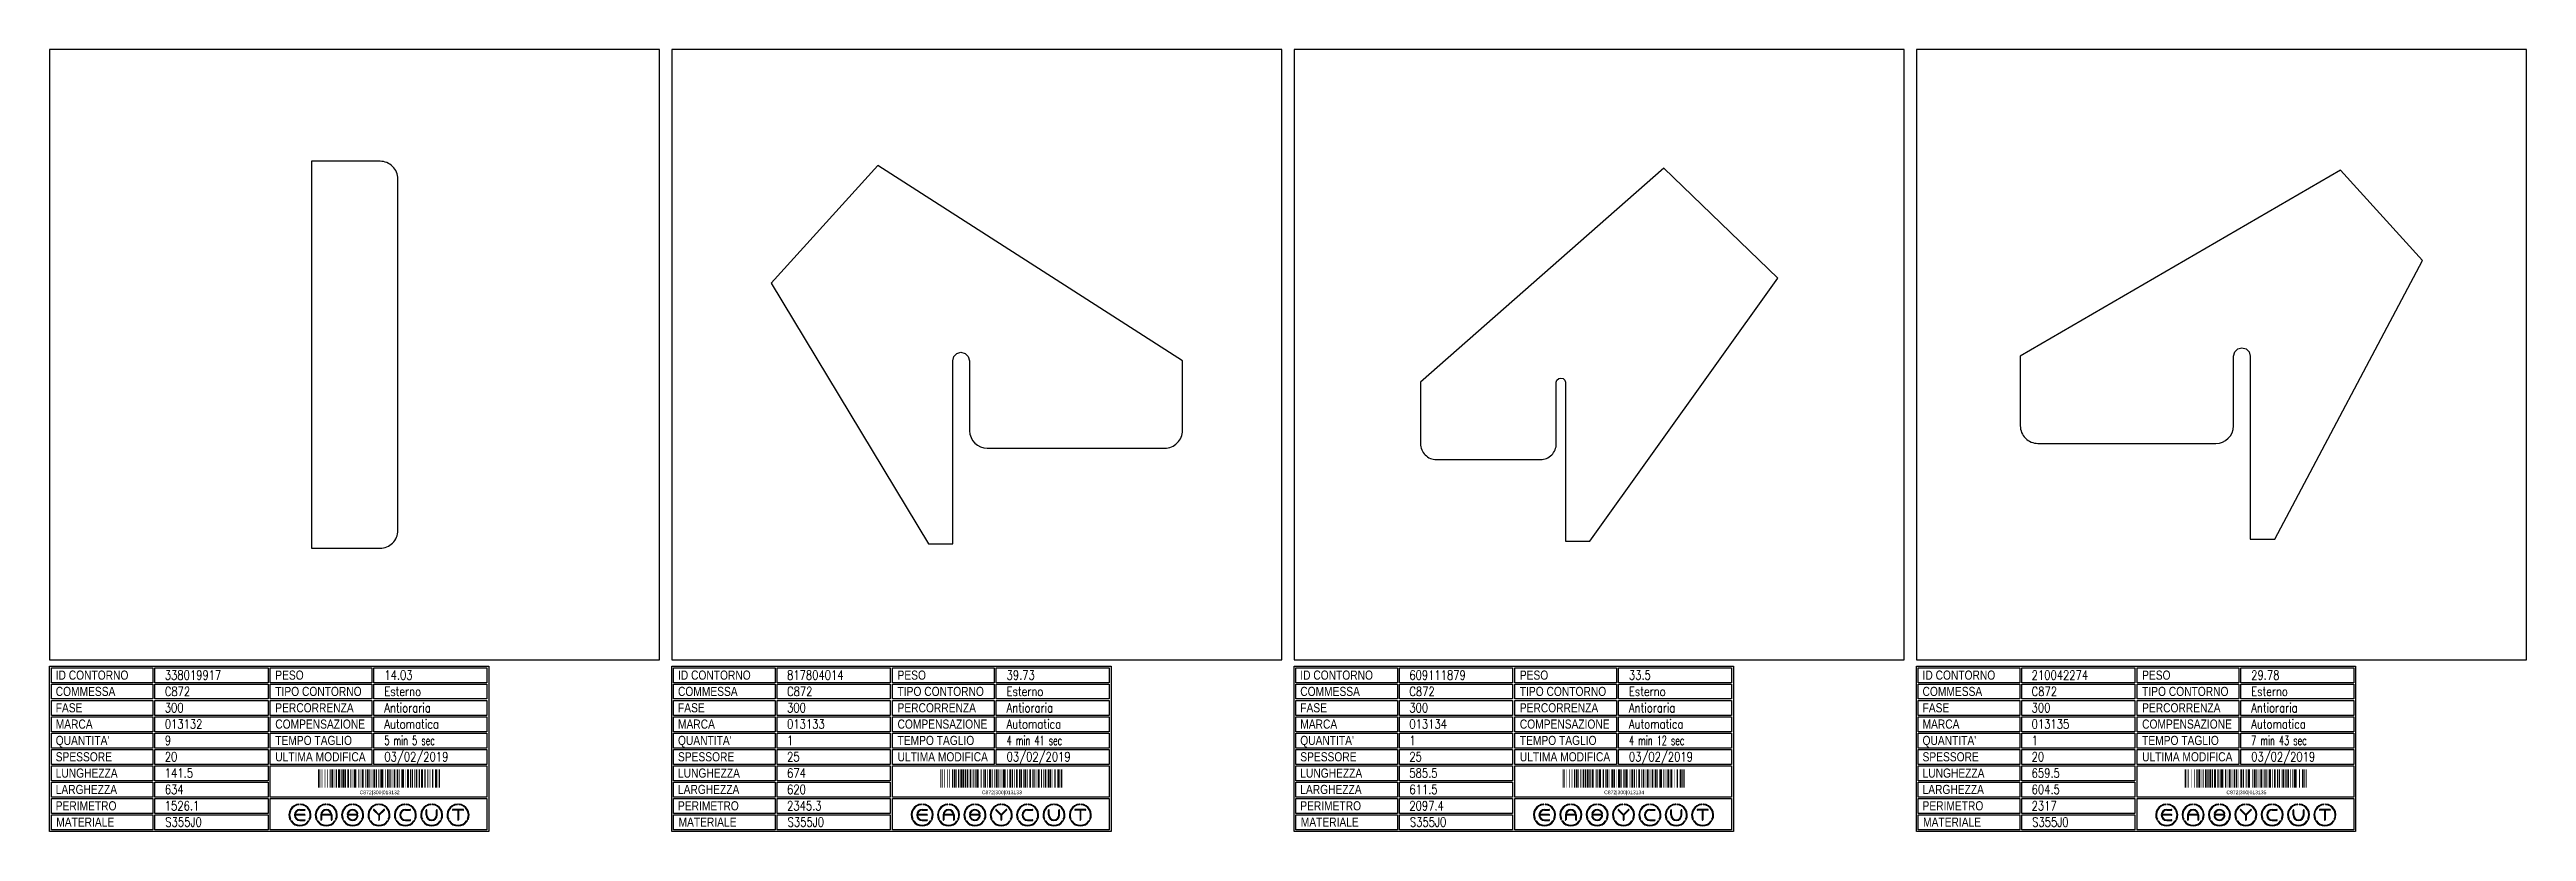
# Model space of a CAD drawing. Header units: millimetres. Extents: x 10000 to 53102, y 10000 to 35064.
# Drawn here: x 15100 to 19160, y 19047 to 20328 of the extents above; entities that cross this region are included whole.
import ezdxf
from ezdxf.enums import TextEntityAlignment as Align

# ---------------------------------------------------------------- set-up
doc = ezdxf.new("R2010")
doc.units = ezdxf.units.MM
doc.styles.add('EasyCutStyle', font='romans.shx', dxfattribs={"width": 0.8})
doc.styles.add('EasyCutStyle1', font='arial.ttf', dxfattribs={"width": 0.8})

# ---------------------------------------------------------------- blocks, each defined once
blk = doc.blocks.new('BlockShape01')
at = {"color": 253}
blk.add_lwpolyline([(0, 0), (720, 0), (720, -271), (0, -271)], close=True, dxfattribs=at)
at = {"color": 2}
for points in [[(3, -2.9), (169.3, -2.9), (169.3, -27.3), (3, -27.3)], [(3, -2.9), (169.3, -2.9), (169.3, -27.3), (3, -27.3)], [(3, -29.6), (169.3, -29.6), (169.3, -54), (3, -54)], [(361.9, -2.9), (528.3, -2.9), (528.3, -27.3), (361.9, -27.3)], [(361.9, -29.6), (528.3, -29.6), (528.3, -54), (361.9, -54)], [(3, -56.4), (169.3, -56.4), (169.3, -80.8), (3, -80.8)], [(361.9, -56.4), (528.3, -56.4), (528.3, -80.8), (361.9, -80.8)], [(3, -83.1), (169.3, -83.1), (169.3, -107.6), (3, -107.6)], [(3, -109.9), (169.3, -109.9), (169.3, -134.3), (3, -134.3)], [(361.9, -83.1), (528.3, -83.1), (528.3, -107.6), (361.9, -107.6)], [(361.9, -109.9), (528.3, -109.9), (528.3, -134.3), (361.9, -134.3)], [(3, -136.7), (169.3, -136.7), (169.3, -161.1), (3, -161.1)], [(361.9, -136.7), (528.3, -136.7), (528.3, -161.1), (361.9, -161.1)], [(3, -163.4), (169.3, -163.4), (169.3, -187.9), (3, -187.9)], [(3, -190.2), (169.3, -190.2), (169.3, -214.6), (3, -214.6)], [(3, -217), (169.3, -217), (169.3, -241.4), (3, -241.4)], [(3, -243.7), (169.3, -243.7), (169.3, -268.1), (3, -268.1)]]:
    blk.add_lwpolyline(points, close=True, dxfattribs=at)
at = {"color": 1}
for points in [[(172.7, -2.9), (358.1, -2.9), (358.1, -27.3), (172.7, -27.3)], [(172.7, -29.6), (358.1, -29.6), (358.1, -54), (172.7, -54)], [(531.6, -2.9), (717, -2.9), (717, -27.3), (531.6, -27.3)], [(531.6, -29.6), (717, -29.6), (717, -54), (531.6, -54)], [(172.7, -56.4), (358.1, -56.4), (358.1, -80.8), (172.7, -80.8)], [(531.6, -56.4), (717, -56.4), (717, -80.8), (531.6, -80.8)], [(172.7, -83.1), (358.1, -83.1), (358.1, -107.6), (172.7, -107.6)], [(172.7, -109.9), (358.1, -109.9), (358.1, -134.3), (172.7, -134.3)], [(531.6, -83.1), (717, -83.1), (717, -107.6), (531.6, -107.6)], [(531.6, -109.9), (717, -109.9), (717, -134.3), (531.6, -134.3)], [(172.7, -136.7), (358.1, -136.7), (358.1, -161.1), (172.7, -161.1)], [(531.6, -136.7), (717, -136.7), (717, -161.1), (531.6, -161.1)], [(172.7, -163.4), (358.1, -163.4), (358.1, -187.9), (172.7, -187.9)], [(172.7, -190.2), (358.1, -190.2), (358.1, -214.6), (172.7, -214.6)], [(361.9, -163.4), (717, -163.4), (717, -214.6), (361.9, -214.6)], [(172.7, -217), (358.1, -217), (358.1, -241.4), (172.7, -241.4)], [(361.9, -217), (717, -217), (717, -268.1), (361.9, -268.1)], [(172.7, -243.7), (358.1, -243.7), (358.1, -268.1), (172.7, -268.1)]]:
    blk.add_lwpolyline(points, close=True, dxfattribs=at)
at = {"color": 161, "style": 'EasyCutStyle1', "width": 0.8}
for s, p in [('COMMESSA', (10.1, -49.1)), ('ID CONTORNO', (10.1, -22.4)), ('TIPO CONTORNO', (370, -49.1)), ('PESO', (370, -22.4)), ('FASE', (10.1, -75.9)), ('PERCORRENZA', (370, -75.9)), ("QUANTITA'", (10.1, -129.4)), ('MARCA', (10.1, -102.6)), ('TEMPO TAGLIO', (370, -129.4)), ('COMPENSAZIONE', (370, -102.6)), ('SPESSORE', (10.1, -156.2)), ('ULTIMA MODIFICA', (370, -156.2)), ('LUNGHEZZA', (10.1, -182.9)), ('LARGHEZZA', (10.1, -209.7)), ('PERIMETRO', (10.1, -236.5)), ('MATERIALE', (11, -263.2))]:
    blk.add_text(s, height=15, dxfattribs=at).set_placement(p)
at = {"style": 'EasyCutStyle'}
for tag, p, width in [('ORDERSHAPE', (188.9, -49.1), 0.8), ('IDSHAPE', (188.9, -22.4), 0.8), ('TYPESHAPE', (548.8, -49.1), 0.8), ('WEIGTHSHAPE', (548.8, -22.4), 0.8), ('PHASESHAPE', (188.9, -75.9), 0.8), ('JOUSHAPE', (548.8, -75.9), 0.8), ('QTASHAPE', (188.9, -129.4), 0.8), ('MKSHAPE', (188.9, -102.6), 0.8), ('TIMECUTSHAPE', (548.8, -129.4), 0.65), ('COMPSHAPE', (548.8, -102.6), 0.8), ('TKSHAPE', (188.9, -156.2), 0.8), ('LASTMODIFYSHAPE', (548.8, -156.2), 0.8), ('LENGTHSHAPE', (188.9, -182.9), 0.8), ('HEIGHTSHAPE', (188.9, -209.7), 0.8), ('PERIMETERSHAPE', (188.9, -236.5), 0.8), ('MATSHAPE', (189.8, -263.2), 0.8)]:
    blk.add_attdef(tag, p, '', height=15, dxfattribs=dict(at, width=width))
blk = doc.blocks.new('Logo')
for color, points in [(140, [(-144.9, -7.2, -1), (-145.9, -7.6, -0.520567), (-131.2, 17.9, -1), (-131.1, 16.9, 0.520567)]), (256, [(-121.7, 0.5), (-137.5, 0.5, -0.394366), (-129.6, 7.9), (-121.7, 7.9, 1), (-121.7, 9), (-129.6, 9, 1), (-129.6, -9), (-121.7, -9, 1), (-121.7, -7.9), (-129.6, -7.9, -0.394366), (-137.5, -0.5), (-121.7, -0.5, 1)]), (140, [(-114.3, -7.2, 1), (-113.3, -7.6, 0.520567), (-128, 17.9, 0.916853), (-128.2, 16.9, 0.043377), (-128.1, 16.9, -0.520567)]), (140, [(-101.7, -7.2, -1), (-102.7, -7.6, -0.520567), (-88, 17.9, -1), (-87.9, 16.9, 0.520567)]), (140, [(-71.1, -7.2, 1), (-70.1, -7.6, 0.520567), (-84.8, 17.9, 1), (-84.9, 16.9, -0.520567)]), (140, [(-58.5, -7.2, -1), (-59.5, -7.6, -0.520567), (-44.8, 17.9, -1), (-44.7, 16.9, 0.520567)]), (256, [(-36.6, -0.5, -0.486114), (-35.5, -1.9, -0.776377), (-50.9, -2, 1), (-51.9, -2.3, 0.776377), (-34.5, -2.1, 0.486114), (-36.6, 0.5), (-49.8, 0.5, -0.486114), (-50.9, 1.9, -0.776377), (-35.5, 2, 1), (-34.5, 2.3, 0.776377), (-51.9, 2.1, 0.486114), (-49.8, -0.5)]), (140, [(-27.9, -7.2, 1), (-26.9, -7.6, 0.520567), (-41.6, 17.9, 1), (-41.7, 16.9, -0.520567)]), (140, [(-15.3, -7.2, -1), (-16.3, -7.6, -0.520567), (-1.6, 17.9, -1), (-1.5, 16.9, 0.520567)]), (256, [(0, 0.8), (-8.1, 8.8, 1), (-8.8, 8.1), (-0.5, -0.2), (-0.5, -7.9, 1), (0.5, -7.9), (0.5, -0.2), (8.8, 8.1, 1), (8.1, 8.8)]), (140, [(15.3, -7.2, 1), (16.3, -7.6, 0.520567), (1.6, 17.9, 1), (1.5, 16.9, -0.520567)]), (140, [(27.9, -7.2, -1), (26.9, -7.6, -0.520567), (41.6, 17.9, -1), (41.7, 16.9, 0.520567)]), (256, [(43.2, -9), (51.1, -9, 1), (51.1, -7.9), (43.2, -7.9, -1), (43.2, 7.9), (51.1, 7.9, 1), (51.1, 9), (43.2, 9, 1)]), (140, [(58.5, -7.2, 1), (59.5, -7.6, 0.520567), (44.8, 17.9, 1), (44.7, 16.9, -0.520567)]), (140, [(71.1, -7.2, -1), (70.1, -7.6, -0.520567), (84.8, 17.9, -1), (84.9, 16.9, 0.520567)]), (256, [(78.5, 0), (78.5, 7.9, 1), (77.4, 7.9), (77.4, 0, 1), (95.4, 0), (95.4, 7.9, 1), (94.3, 7.9), (94.3, 0, -1)]), (140, [(101.7, -7.2, 1), (102.7, -7.6, 0.520567), (88, 17.9, 1), (87.9, 16.9, -0.520567)]), (140, [(114.3, -7.2, -1), (113.3, -7.6, -0.520567), (128, 17.9, -1), (128.1, 16.9, 0.520567)]), (256, [(121.1, 9, 1), (121.1, 7.9), (129.1, 7.9), (129.1, -7.9, 1), (130.1, -7.9), (130.1, 7.9), (138.1, 7.9, 1), (138.1, 9)]), (140, [(144.9, -7.2, 1), (145.9, -7.6, 0.520567), (131.2, 17.9, 1), (131.1, 16.9, -0.520567)]), (140, [(-114.9, -10.3, 1), (-115.7, -9.7, -0.520567), (-143.5, -9.7, 1), (-144.3, -10.3, 0.520567)]), (140, [(-71.7, -10.3, 1), (-72.5, -9.7, -0.520567), (-100.3, -9.7, 1), (-101.1, -10.3, 0.520567)]), (140, [(-28.5, -10.3, 1), (-29.3, -9.7, -0.520567), (-57.1, -9.7, 1), (-57.9, -10.3, 0.520567)]), (140, [(14.7, -10.3, 1), (13.9, -9.7, -0.520567), (-13.9, -9.7, 1), (-14.7, -10.3, 0.520567)]), (140, [(57.9, -10.3, 1), (57.1, -9.7, -0.520567), (29.3, -9.7, 1), (28.5, -10.3, 0.520567)]), (140, [(101.1, -10.3, 1), (100.3, -9.7, -0.520567), (72.5, -9.7, 1), (71.7, -10.3, 0.520567)]), (140, [(144.3, -10.3, 1), (143.5, -9.7, -0.520567), (115.7, -9.7, 1), (114.9, -10.3, 0.520567)])]:
    blk.add_hatch(color=color).paths.add_polyline_path(points)
h = blk.add_hatch(color=256)
h.paths.add_polyline_path([(-78.5, -0.5), (-78.5, -7.9, 1), (-77.4, -7.9), (-77.4, 0, 1), (-95.4, 0), (-95.4, -7.9, 1), (-94.3, -7.9), (-94.3, -0.5)])
h.paths.add_polyline_path([(-94.3, 0.5, -0.933992), (-78.5, 0.5)], flags=16)
for p, q in [((-121.7, 0.5), (-137.5, 0.5)), ((-129.6, 9), (-121.7, 9)), ((-129.6, 7.9), (-121.7, 7.9)), ((-95.4, 0), (-95.4, -7.9)), ((-78.5, 0.5), (-94.3, 0.5)), ((-77.4, 0), (-77.4, -7.9)), ((-36.6, 0.5), (-49.8, 0.5)), ((-0.5, -0.2), (-8.8, 8.1)), ((0, 0.8), (-8.1, 8.8)), ((0, 0.8), (8.1, 8.8)), ((0.5, -0.2), (8.8, 8.1)), ((43.2, 9), (51.1, 9)), ((43.2, 7.9), (51.1, 7.9)), ((77.4, 0), (77.4, 7.9)), ((78.5, 0), (78.5, 7.9)), ((94.3, 0), (94.3, 7.9)), ((95.4, 0), (95.4, 7.9)), ((138.1, 9), (121.1, 9)), ((129.1, 7.9), (121.1, 7.9)), ((129.1, 7.9), (129.1, -7.9)), ((130.1, 7.9), (130.1, -7.9)), ((138.1, 7.9), (130.1, 7.9)), ((-121.7, -0.5), (-137.5, -0.5)), ((-129.6, -7.9), (-121.7, -7.9)), ((-129.6, -9), (-121.7, -9)), ((-94.3, -0.5), (-94.3, -7.9)), ((-78.5, -0.5), (-94.3, -0.5)), ((-78.5, -0.5), (-78.5, -7.9)), ((-36.6, -0.5), (-49.8, -0.5)), ((-0.5, -0.2), (-0.5, -7.9)), ((0.5, -0.2), (0.5, -7.9)), ((43.2, -7.9), (51.1, -7.9)), ((43.2, -9), (51.1, -9))]:
    blk.add_line(p, q)
at = {"color": 140}
for centre, radius, start, end in [((-129.6, 0), 18, 95, 205), ((-129.6, 0), 16.9, 95, 205), ((-131.1, 17.4), 0.54, 275, 95), ((-128.1, 17.4), 0.54, 85, 265), ((-129.6, 0), 16.9, 335, 85), ((-129.6, 0), 18, 335, 85), ((-86.4, 0), 18, 95, 205), ((-86.4, 0), 16.9, 95, 205), ((-87.9, 17.4), 0.54, 275, 95), ((-84.9, 17.4), 0.54, 85, 265), ((-86.4, 0), 16.9, 335, 85), ((-86.4, 0), 18, 335, 85), ((-43.2, 0), 18, 95, 205), ((-43.2, 0), 16.9, 95, 205), ((-44.7, 17.4), 0.54, 275, 95), ((-41.7, 17.4), 0.54, 85, 265), ((-43.2, 0), 16.9, 335, 85), ((-43.2, 0), 18, 335, 85), ((0, 0), 18, 95, 205), ((0, 0), 16.9, 95, 205), ((-1.5, 17.4), 0.54, 275, 95), ((1.5, 17.4), 0.54, 85, 265), ((0, 0), 16.9, 335, 85), ((0, 0), 18, 335, 85), ((43.2, 0), 18, 95, 205), ((43.2, 0), 16.9, 95, 205), ((41.7, 17.4), 0.54, 275, 95), ((44.7, 17.4), 0.54, 85, 265), ((43.2, 0), 16.9, 335, 85), ((43.2, 0), 18, 335, 85), ((86.4, 0), 18, 95, 205), ((86.4, 0), 16.9, 95, 205), ((84.9, 17.4), 0.54, 275, 95), ((87.9, 17.4), 0.54, 85, 265), ((86.4, 0), 16.9, 335, 85), ((86.4, 0), 18, 335, 85), ((129.6, 0), 18, 95, 205), ((129.6, 0), 16.9, 95, 205), ((128.1, 17.4), 0.54, 275, 95), ((131.1, 17.4), 0.54, 85, 265), ((129.6, 0), 16.9, 335, 85), ((129.6, 0), 18, 335, 85), ((-145.4, -7.4), 0.54, 205, 25), ((-143.9, -10), 0.54, 35, 215), ((-129.6, 0), 18, 215, 325), ((-129.6, 0), 16.9, 215, 325), ((-115.3, -10), 0.54, 325, 145), ((-113.8, -7.4), 0.54, 155, 335), ((-102.2, -7.4), 0.54, 205, 25), ((-100.7, -10), 0.54, 35, 215), ((-86.4, 0), 18, 215, 325), ((-86.4, 0), 16.9, 215, 325), ((-72.1, -10), 0.54, 325, 145), ((-70.6, -7.4), 0.54, 155, 335), ((-59, -7.4), 0.54, 205, 25), ((-57.5, -10), 0.54, 35, 215), ((-43.2, 0), 18, 215, 325), ((-43.2, 0), 16.9, 215, 325), ((-28.9, -10), 0.54, 325, 145), ((-27.4, -7.4), 0.54, 155, 335), ((-15.8, -7.4), 0.54, 205, 25), ((-14.3, -10), 0.54, 35, 215), ((0, 0), 18, 215, 325), ((0, 0), 16.9, 215, 325), ((14.3, -10), 0.54, 325, 145), ((15.8, -7.4), 0.54, 155, 335), ((27.4, -7.4), 0.54, 205, 25), ((28.9, -10), 0.54, 35, 215), ((43.2, 0), 18, 215, 325), ((43.2, 0), 16.9, 215, 325), ((57.5, -10), 0.54, 325, 145), ((59, -7.4), 0.54, 155, 335), ((70.6, -7.4), 0.54, 205, 25), ((72.1, -10), 0.54, 35, 215), ((86.4, 0), 18, 215, 325), ((86.4, 0), 16.9, 215, 325), ((100.7, -10), 0.54, 325, 145), ((102.2, -7.4), 0.54, 155, 335), ((113.8, -7.4), 0.54, 205, 25), ((115.3, -10), 0.54, 35, 215), ((129.6, 0), 18, 215, 325), ((129.6, 0), 16.9, 215, 325), ((143.9, -10), 0.54, 325, 145), ((145.4, -7.4), 0.54, 155, 335)]:
    blk.add_arc(centre, radius, start, end, dxfattribs=at)
for centre, radius, start, end in [((-129.6, 0), 9, 90, 270), ((-129.6, 0), 7.92, 90, 176.0904), ((-121.7, 8.5), 0.54, 270, 90), ((-121.7, 0), 0.54, 270, 90), ((-86.4, 0), 9, 0, 180), ((-86.4, 0), 7.92, 3.9096, 176.0904), ((-49.8, 1.6), 2.16, 166.2998, 270), ((-43.2, 0), 9, 15, 166.2998), ((-43.2, 0), 7.92, 15, 166.2998), ((-49.8, 1.6), 1.08, 166.2998, 270), ((-36.6, -1.6), 2.16, 346.2998, 90), ((-35, 2.2), 0.54, 195, 15), ((-8.5, 8.5), 0.54, 45, 225), ((8.5, 8.5), 0.54, 315, 135), ((43.2, 0), 9, 90, 270), ((43.2, 0), 7.92, 90, 270), ((51.1, 8.5), 0.54, 270, 90), ((77.9, 7.9), 0.54, 0, 180), ((86.4, 0), 9, 180, 0), ((86.4, 0), 7.92, 180, 0), ((94.9, 7.9), 0.54, 0, 180), ((121.1, 8.5), 0.54, 90, 270), ((138.1, 8.5), 0.54, 270, 90), ((-129.6, 0), 7.92, 183.9096, 270), ((-121.7, -8.5), 0.54, 270, 90), ((-94.9, -7.9), 0.54, 180, 0), ((-77.9, -7.9), 0.54, 180, 0), ((-51.4, -2.2), 0.54, 15, 195), ((-43.2, 0), 9, 195, 346.2998), ((-43.2, 0), 7.92, 195, 346.2998), ((-36.6, -1.6), 1.08, 346.2998, 90), ((0, -7.9), 0.54, 180, 0), ((51.1, -8.5), 0.54, 270, 90), ((129.6, -7.9), 0.54, 180, 0)]:
    blk.add_arc(centre, radius, start, end)
blk = doc.blocks.new('338019917_128', base_point=(110.8, -403))
at = {"linetype": 'Continuous'}
for points, const_width in [([(111.8, -403), (111.8, -373)], 2), ([(114.3, -403), (114.3, -373)], 1), ([(117.3, -403), (117.3, -373)], 1), ([(122.3, -403), (122.3, -373)], 1), ([(126.3, -403), (126.3, -373)], 1), ([(130.8, -403), (130.8, -373)], 2), ([(134.3, -403), (134.3, -373)], 3), ([(137.3, -403), (137.3, -373)], 1), ([(140.8, -403), (140.8, -373)], 2), ([(145.3, -403), (145.3, -373)], 3), ([(148.8, -403), (148.8, -373)], 2), ([(152.3, -403), (152.3, -373)], 3), ([(155.8, -403), (155.8, -373)], 2), ([(160.3, -403), (160.3, -373)], 3), ([(164.3, -403), (164.3, -373)], 1), ([(166.3, -403), (166.3, -373)], 1), ([(168.3, -403), (168.3, -373)], 1), ([(171.8, -403), (171.8, -373)], 4), ([(177.8, -403), (177.8, -373)], 2), ([(181.3, -403), (181.3, -373)], 1), ([(184.3, -403), (184.3, -373)], 3), ([(188.3, -403), (188.3, -373)], 1), ([(192.3, -403), (192.3, -373)], 3), ([(195.8, -403), (195.8, -373)], 2), ([(199.3, -403), (199.3, -373)], 1), ([(203.3, -403), (203.3, -373)], 3), ([(206.8, -403), (206.8, -373)], 2), ([(210.3, -403), (210.3, -373)], 1), ([(212.3, -403), (212.3, -373)], 1), ([(215.8, -403), (215.8, -373)], 4), ([(221.3, -403), (221.3, -373)], 1), ([(225.3, -403), (225.3, -373)], 3), ([(228.8, -403), (228.8, -373)], 2), ([(232.3, -403), (232.3, -373)], 1), ([(236.3, -403), (236.3, -373)], 3), ([(240.8, -403), (240.8, -373)], 2), ([(243.8, -403), (243.8, -373)], 2), ([(247.3, -403), (247.3, -373)], 1), ([(250.3, -403), (250.3, -373)], 3), ([(254.3, -403), (254.3, -373)], 1), ([(258.3, -403), (258.3, -373)], 3), ([(262.8, -403), (262.8, -373)], 2), ([(265.8, -403), (265.8, -373)], 2), ([(269.3, -403), (269.3, -373)], 1), ([(272.3, -403), (272.3, -373)], 3), ([(276.8, -403), (276.8, -373)], 2), ([(281.3, -403), (281.3, -373)], 3), ([(285.3, -403), (285.3, -373)], 1), ([(287.3, -403), (287.3, -373)], 1), ([(290.8, -403), (290.8, -373)], 2), ([(294.3, -403), (294.3, -373)], 1), ([(298.8, -403), (298.8, -373)], 2), ([(304.3, -403), (304.3, -373)], 3), ([(307.3, -403), (307.3, -373)], 1), ([(309.8, -403), (309.8, -373)], 2)]:
    blk.add_lwpolyline(points, dxfattribs=dict(at, const_width=const_width))
blk.add_text('C872|300|013132', height=6).set_placement((211.8, -413.5), align=Align.CENTER)
blk = doc.blocks.new('817804014_128', base_point=(377, -410))
at = {"linetype": 'Continuous'}
for points, const_width in [([(378, -410), (378, -380)], 2), ([(380.5, -410), (380.5, -380)], 1), ([(383.5, -410), (383.5, -380)], 1), ([(388.5, -410), (388.5, -380)], 1), ([(392.5, -410), (392.5, -380)], 1), ([(397, -410), (397, -380)], 2), ([(400.5, -410), (400.5, -380)], 3), ([(403.5, -410), (403.5, -380)], 1), ([(407, -410), (407, -380)], 2), ([(411.5, -410), (411.5, -380)], 3), ([(415, -410), (415, -380)], 2), ([(418.5, -410), (418.5, -380)], 3), ([(422, -410), (422, -380)], 2), ([(426.5, -410), (426.5, -380)], 3), ([(430.5, -410), (430.5, -380)], 1), ([(432.5, -410), (432.5, -380)], 1), ([(434.5, -410), (434.5, -380)], 1), ([(438, -410), (438, -380)], 4), ([(444, -410), (444, -380)], 2), ([(447.5, -410), (447.5, -380)], 1), ([(450.5, -410), (450.5, -380)], 3), ([(454.5, -410), (454.5, -380)], 1), ([(458.5, -410), (458.5, -380)], 3), ([(462, -410), (462, -380)], 2), ([(465.5, -410), (465.5, -380)], 1), ([(469.5, -410), (469.5, -380)], 3), ([(473, -410), (473, -380)], 2), ([(476.5, -410), (476.5, -380)], 1), ([(478.5, -410), (478.5, -380)], 1), ([(482, -410), (482, -380)], 4), ([(487.5, -410), (487.5, -380)], 1), ([(491.5, -410), (491.5, -380)], 3), ([(495, -410), (495, -380)], 2), ([(498.5, -410), (498.5, -380)], 1), ([(502.5, -410), (502.5, -380)], 3), ([(507, -410), (507, -380)], 2), ([(510, -410), (510, -380)], 2), ([(513.5, -410), (513.5, -380)], 1), ([(516.5, -410), (516.5, -380)], 3), ([(520.5, -410), (520.5, -380)], 1), ([(524.5, -410), (524.5, -380)], 3), ([(529, -410), (529, -380)], 2), ([(532, -410), (532, -380)], 2), ([(535.5, -410), (535.5, -380)], 1), ([(538.5, -410), (538.5, -380)], 3), ([(543, -410), (543, -380)], 2), ([(546.5, -410), (546.5, -380)], 1), ([(549.5, -410), (549.5, -380)], 3), ([(554, -410), (554, -380)], 2), ([(557.5, -410), (557.5, -380)], 3), ([(561.5, -410), (561.5, -380)], 1), ([(565, -410), (565, -380)], 2), ([(570.5, -410), (570.5, -380)], 3), ([(573.5, -410), (573.5, -380)], 1), ([(576, -410), (576, -380)], 2)]:
    blk.add_lwpolyline(points, dxfattribs=dict(at, const_width=const_width))
blk.add_text('C872|300|013133', height=6).set_placement((478, -420.5), align=Align.CENTER)
blk = doc.blocks.new('609111879_128', base_point=(332.7, -414.2))
at = {"linetype": 'Continuous'}
for points, const_width in [([(333.7, -414.2), (333.7, -384.2)], 2), ([(336.2, -414.2), (336.2, -384.2)], 1), ([(339.2, -414.2), (339.2, -384.2)], 1), ([(344.2, -414.2), (344.2, -384.2)], 1), ([(348.2, -414.2), (348.2, -384.2)], 1), ([(352.7, -414.2), (352.7, -384.2)], 2), ([(356.2, -414.2), (356.2, -384.2)], 3), ([(359.2, -414.2), (359.2, -384.2)], 1), ([(362.7, -414.2), (362.7, -384.2)], 2), ([(367.2, -414.2), (367.2, -384.2)], 3), ([(370.7, -414.2), (370.7, -384.2)], 2), ([(374.2, -414.2), (374.2, -384.2)], 3), ([(377.7, -414.2), (377.7, -384.2)], 2), ([(382.2, -414.2), (382.2, -384.2)], 3), ([(386.2, -414.2), (386.2, -384.2)], 1), ([(388.2, -414.2), (388.2, -384.2)], 1), ([(390.2, -414.2), (390.2, -384.2)], 1), ([(393.7, -414.2), (393.7, -384.2)], 4), ([(399.7, -414.2), (399.7, -384.2)], 2), ([(403.2, -414.2), (403.2, -384.2)], 1), ([(406.2, -414.2), (406.2, -384.2)], 3), ([(410.2, -414.2), (410.2, -384.2)], 1), ([(414.2, -414.2), (414.2, -384.2)], 3), ([(417.7, -414.2), (417.7, -384.2)], 2), ([(421.2, -414.2), (421.2, -384.2)], 1), ([(425.2, -414.2), (425.2, -384.2)], 3), ([(428.7, -414.2), (428.7, -384.2)], 2), ([(432.2, -414.2), (432.2, -384.2)], 1), ([(434.2, -414.2), (434.2, -384.2)], 1), ([(437.7, -414.2), (437.7, -384.2)], 4), ([(443.2, -414.2), (443.2, -384.2)], 1), ([(447.2, -414.2), (447.2, -384.2)], 3), ([(450.7, -414.2), (450.7, -384.2)], 2), ([(454.2, -414.2), (454.2, -384.2)], 1), ([(458.2, -414.2), (458.2, -384.2)], 3), ([(462.7, -414.2), (462.7, -384.2)], 2), ([(465.7, -414.2), (465.7, -384.2)], 2), ([(469.2, -414.2), (469.2, -384.2)], 1), ([(472.2, -414.2), (472.2, -384.2)], 3), ([(476.2, -414.2), (476.2, -384.2)], 1), ([(480.2, -414.2), (480.2, -384.2)], 3), ([(484.7, -414.2), (484.7, -384.2)], 2), ([(487.7, -414.2), (487.7, -384.2)], 2), ([(491.2, -414.2), (491.2, -384.2)], 1), ([(494.2, -414.2), (494.2, -384.2)], 3), ([(498.7, -414.2), (498.7, -384.2)], 2), ([(502.2, -414.2), (502.2, -384.2)], 1), ([(506.2, -414.2), (506.2, -384.2)], 3), ([(509.2, -414.2), (509.2, -384.2)], 1), ([(511.7, -414.2), (511.7, -384.2)], 2), ([(516.2, -414.2), (516.2, -384.2)], 1), ([(520.7, -414.2), (520.7, -384.2)], 2), ([(526.2, -414.2), (526.2, -384.2)], 3), ([(529.2, -414.2), (529.2, -384.2)], 1), ([(531.7, -414.2), (531.7, -384.2)], 2)]:
    blk.add_lwpolyline(points, dxfattribs=dict(at, const_width=const_width))
blk.add_text('C872|300|013134', height=6).set_placement((433.7, -424.7), align=Align.CENTER)
blk = doc.blocks.new('210042274_128', base_point=(369.7, -417.7))
at = {"linetype": 'Continuous'}
for points, const_width in [([(370.7, -417.7), (370.7, -387.7)], 2), ([(373.2, -417.7), (373.2, -387.7)], 1), ([(376.2, -417.7), (376.2, -387.7)], 1), ([(381.2, -417.7), (381.2, -387.7)], 1), ([(385.2, -417.7), (385.2, -387.7)], 1), ([(389.7, -417.7), (389.7, -387.7)], 2), ([(393.2, -417.7), (393.2, -387.7)], 3), ([(396.2, -417.7), (396.2, -387.7)], 1), ([(399.7, -417.7), (399.7, -387.7)], 2), ([(404.2, -417.7), (404.2, -387.7)], 3), ([(407.7, -417.7), (407.7, -387.7)], 2), ([(411.2, -417.7), (411.2, -387.7)], 3), ([(414.7, -417.7), (414.7, -387.7)], 2), ([(419.2, -417.7), (419.2, -387.7)], 3), ([(423.2, -417.7), (423.2, -387.7)], 1), ([(425.2, -417.7), (425.2, -387.7)], 1), ([(427.2, -417.7), (427.2, -387.7)], 1), ([(430.7, -417.7), (430.7, -387.7)], 4), ([(436.7, -417.7), (436.7, -387.7)], 2), ([(440.2, -417.7), (440.2, -387.7)], 1), ([(443.2, -417.7), (443.2, -387.7)], 3), ([(447.2, -417.7), (447.2, -387.7)], 1), ([(451.2, -417.7), (451.2, -387.7)], 3), ([(454.7, -417.7), (454.7, -387.7)], 2), ([(458.2, -417.7), (458.2, -387.7)], 1), ([(462.2, -417.7), (462.2, -387.7)], 3), ([(465.7, -417.7), (465.7, -387.7)], 2), ([(469.2, -417.7), (469.2, -387.7)], 1), ([(471.2, -417.7), (471.2, -387.7)], 1), ([(474.7, -417.7), (474.7, -387.7)], 4), ([(480.2, -417.7), (480.2, -387.7)], 1), ([(484.2, -417.7), (484.2, -387.7)], 3), ([(487.7, -417.7), (487.7, -387.7)], 2), ([(491.2, -417.7), (491.2, -387.7)], 1), ([(495.2, -417.7), (495.2, -387.7)], 3), ([(499.7, -417.7), (499.7, -387.7)], 2), ([(502.7, -417.7), (502.7, -387.7)], 2), ([(506.2, -417.7), (506.2, -387.7)], 1), ([(509.2, -417.7), (509.2, -387.7)], 3), ([(513.2, -417.7), (513.2, -387.7)], 1), ([(517.2, -417.7), (517.2, -387.7)], 3), ([(521.7, -417.7), (521.7, -387.7)], 2), ([(524.7, -417.7), (524.7, -387.7)], 2), ([(528.2, -417.7), (528.2, -387.7)], 1), ([(531.2, -417.7), (531.2, -387.7)], 3), ([(535.7, -417.7), (535.7, -387.7)], 2), ([(539.2, -417.7), (539.2, -387.7)], 3), ([(543.2, -417.7), (543.2, -387.7)], 1), ([(546.7, -417.7), (546.7, -387.7)], 2), ([(550.2, -417.7), (550.2, -387.7)], 3), ([(553.2, -417.7), (553.2, -387.7)], 1), ([(557.7, -417.7), (557.7, -387.7)], 2), ([(563.2, -417.7), (563.2, -387.7)], 3), ([(566.2, -417.7), (566.2, -387.7)], 1), ([(568.7, -417.7), (568.7, -387.7)], 2)]:
    blk.add_lwpolyline(points, dxfattribs=dict(at, const_width=const_width))
blk.add_text('C872|300|013135', height=6).set_placement((470.7, -428.2), align=Align.CENTER)

msp = doc.modelspace()

# ---------------------------------------------------------------- linework, layer by layer
for p, q in [((16100, 20328), (15100, 20328)), ((15100, 20328), (15100, 19328)), ((16100, 19328), (16100, 20328)), ((17120, 20328), (16120, 20328)), ((16120, 20328), (16120, 19328)), ((17120, 19328), (17120, 20328)), ((18140, 20328), (17140, 20328)), ((17140, 20328), (17140, 19328)), ((18140, 19328), (18140, 20328)), ((19160, 20328), (18160, 20328)), ((18160, 20328), (18160, 19328)), ((19160, 19328), (19160, 20328)), ((15100, 19328), (16100, 19328)), ((16120, 19328), (17120, 19328)), ((17140, 19328), (18140, 19328)), ((18160, 19328), (19160, 19328))]:
    msp.add_line(p, q)
at = {"color": 2}
for points in [[(15529.3, 19511), (15641.8, 19511, 0.414214), (15670.8, 19540), (15670.8, 20116, 0.414214), (15641.8, 20145), (15529.3, 20145)], [(16540.5, 19518), (16580.5, 19518), (16580.5, 19818), (16582, 19825), (16587, 19830), (16594, 19832), (16601, 19830), (16606, 19825), (16608, 19818), (16608, 19703.5, 0.409216), (16637, 19675), (16928, 19675, 0.414214), (16957, 19704), (16957, 19818), (16457.5, 20138), (16283, 19945.5)], [(17584.8, 19522.3), (17624.8, 19522.3), (17932.8, 19953.3), (17746.3, 20133.8), (17347.3, 19782.8), (17347.3, 19682.3, 0.414214), (17373.3, 19656.3), (17543.8, 19656.3, 0.414214), (17569.8, 19682.3), (17569.8, 19782.8), (17570.8, 19786.3), (17573.8, 19789.3), (17577.3, 19789.8), (17581.3, 19789.3), (17583.8, 19786.3), (17584.8, 19782.8)], [(18707.3, 19525.8), (18747.3, 19525.8), (18989.8, 19982.3), (18855.3, 20130.3), (18330.3, 19825.8), (18330.3, 19711.8, 0.414214), (18359.3, 19682.8), (18650.8, 19682.8, 0.409216), (18679.8, 19711.3), (18679.8, 19825.8), (18681.8, 19832.8), (18686.8, 19837.8), (18693.3, 19839.3), (18700.3, 19837.8), (18705.3, 19832.8), (18707.3, 19825.8)]]:
    msp.add_lwpolyline(points, format="xyb", close=True, dxfattribs=at)

# ---------------------------------------------------------------- block references
for p, values in [((15100, 19318), {'IDSHAPE': '338019917', 'ORDERSHAPE': 'C872', 'PHASESHAPE': '300', 'MKSHAPE': '013132', 'TKSHAPE': '20', 'LENGTHSHAPE': '141.5', 'HEIGHTSHAPE': '634', 'MATSHAPE': 'S355J0', 'LASTMODIFYSHAPE': '03/02/2019', 'PERIMETERSHAPE': '1526.1', 'WEIGTHSHAPE': '14.03', 'TYPESHAPE': 'Esterno', 'JOUSHAPE': 'Antioraria', 'COMPSHAPE': 'Automatica', 'TIMECUTSHAPE': '5 min 5 sec', 'QTASHAPE': '9'}), ((16120, 19318), {'IDSHAPE': '817804014', 'ORDERSHAPE': 'C872', 'PHASESHAPE': '300', 'MKSHAPE': '013133', 'TKSHAPE': '25', 'LENGTHSHAPE': '674', 'HEIGHTSHAPE': '620', 'MATSHAPE': 'S355J0', 'LASTMODIFYSHAPE': '03/02/2019', 'PERIMETERSHAPE': '2345.3', 'WEIGTHSHAPE': '39.73', 'TYPESHAPE': 'Esterno', 'JOUSHAPE': 'Antioraria', 'COMPSHAPE': 'Automatica', 'TIMECUTSHAPE': '4 min 41 sec', 'QTASHAPE': '1'}), ((17140, 19318), {'IDSHAPE': '609111879', 'ORDERSHAPE': 'C872', 'PHASESHAPE': '300', 'MKSHAPE': '013134', 'TKSHAPE': '25', 'LENGTHSHAPE': '585.5', 'HEIGHTSHAPE': '611.5', 'MATSHAPE': 'S355J0', 'LASTMODIFYSHAPE': '03/02/2019', 'PERIMETERSHAPE': '2097.4', 'WEIGTHSHAPE': '33.5', 'TYPESHAPE': 'Esterno', 'JOUSHAPE': 'Antioraria', 'COMPSHAPE': 'Automatica', 'TIMECUTSHAPE': '4 min 12 sec', 'QTASHAPE': '1'}), ((18160, 19318), {'IDSHAPE': '210042274', 'ORDERSHAPE': 'C872', 'PHASESHAPE': '300', 'MKSHAPE': '013135', 'TKSHAPE': '20', 'LENGTHSHAPE': '659.5', 'HEIGHTSHAPE': '604.5', 'MATSHAPE': 'S355J0', 'LASTMODIFYSHAPE': '03/02/2019', 'PERIMETERSHAPE': '2317', 'WEIGTHSHAPE': '29.78', 'TYPESHAPE': 'Esterno', 'JOUSHAPE': 'Antioraria', 'COMPSHAPE': 'Automatica', 'TIMECUTSHAPE': '7 min 43 sec', 'QTASHAPE': '1'})]:
    msp.add_blockref('BlockShape01', p).add_auto_attribs(values)
for name, p in [('338019917_128', (15540, 19118.5)), ('817804014_128', (16560, 19118.5)), ('609111879_128', (17580, 19118.5)), ('210042274_128', (18600, 19118.5)), ('Logo', (15640, 19074)), ('Logo', (16660, 19074)), ('Logo', (17680, 19074)), ('Logo', (18700, 19074))]:
    msp.add_blockref(name, p)

doc.saveas('drawing.dxf')
